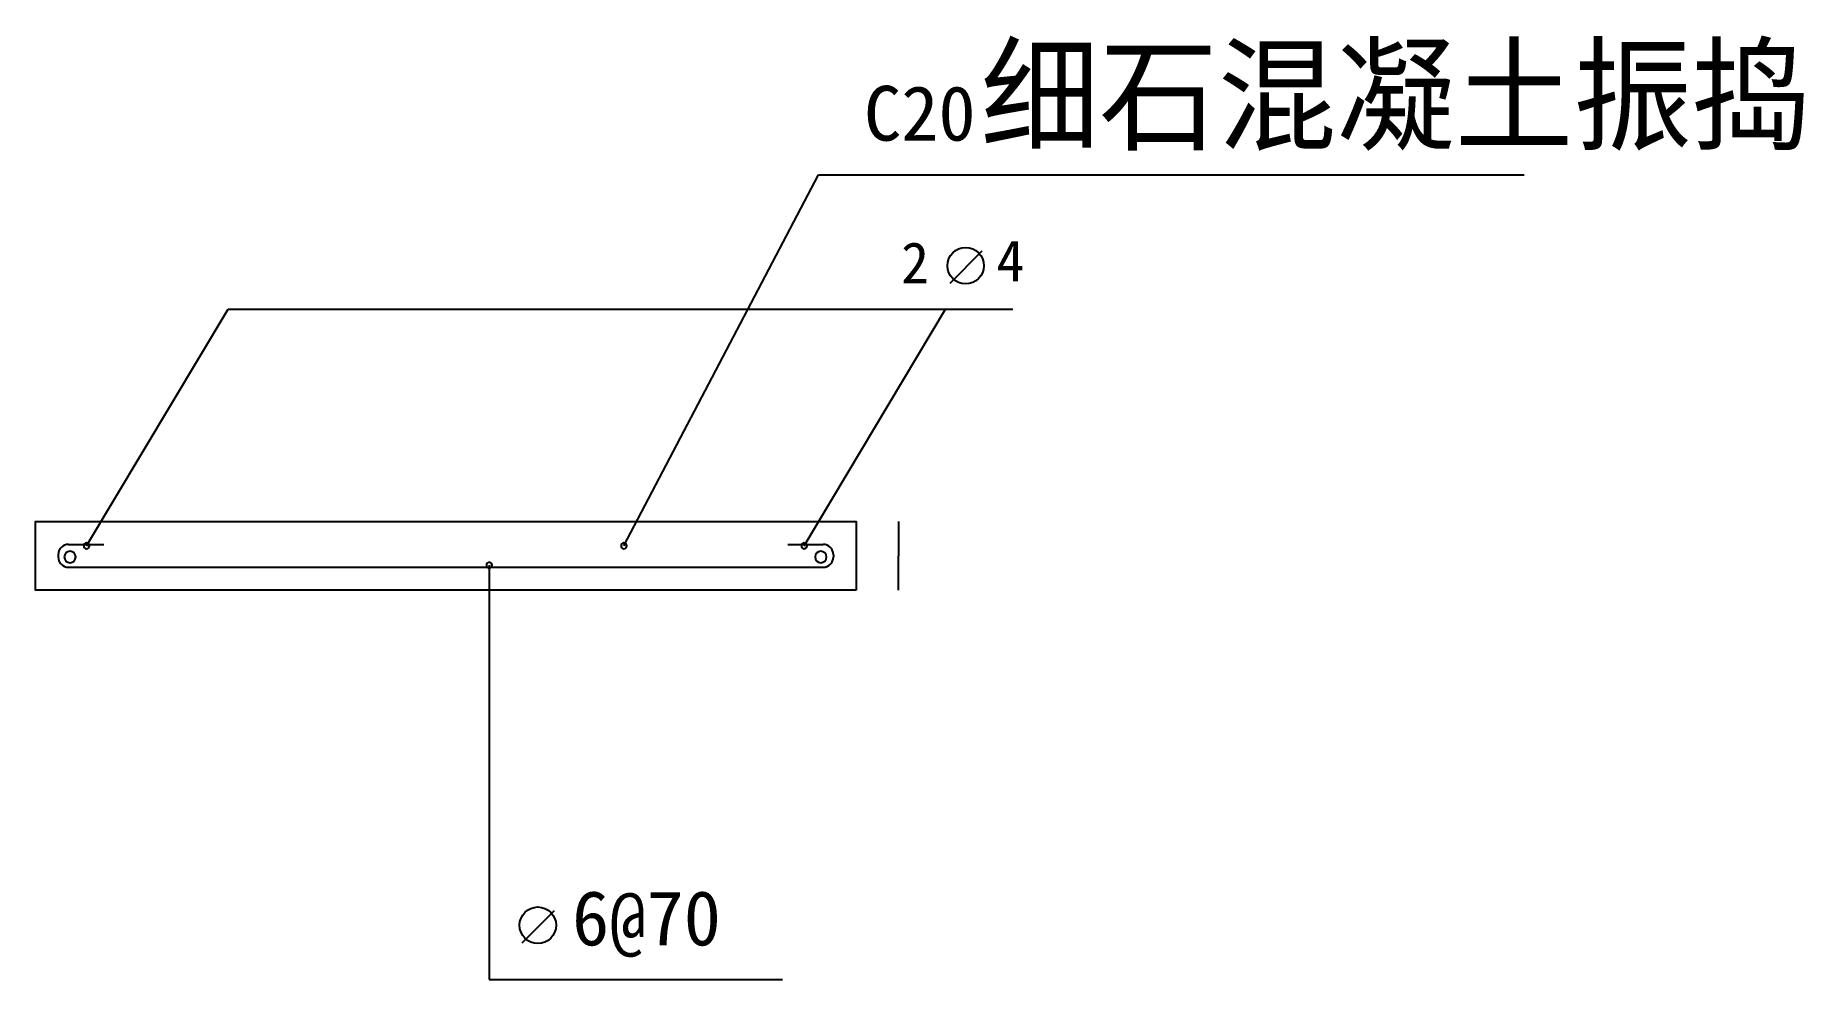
# Model space of a CAD drawing. Header units: metres. Extents: x 7827 to 29265, y -1420 to 14715.
# Drawn here: x 21510 to 29265, y 402 to 4543 of the extents above; entities that cross this region are included whole.
import ezdxf

# ---------------------------------------------------------------- set-up
doc = ezdxf.new("R2010")
doc.units = ezdxf.units.M
doc.layers.add('PUB_DIM', color=3, linetype='Continuous')
doc.dimstyles.get("Standard").update_dxf_attribs({"dimtxt": 2.5, "dimasz": 2.5, "dimexe": 1.25, "dimexo": 0.625, "dimtad": 1, "dimcen": 2.5, "dimazin": 3, "dimtfac": 1, "dimtmove": 0, "dimatfit": 3})

msp = doc.modelspace()

# ---------------------------------------------------------------- texts
for s, height, p in [('细石混凝土振捣', 400, (25655.72, 4081.03)), ('C20', 240, (25144.12, 4081.03)), ('2', 180, (25307.17, 3455.81)), (' 4', 180, (25602.71, 3464.61)), (' 6@70', 240, (23700.68, 552.4))]:
    msp.add_text(s, height=height).set_placement(p)

# ---------------------------------------------------------------- blocks, each defined once
blk = doc.blocks.new('_DOT')
blk.add_lwpolyline([(-0.05, 0, 1), (0.05, 0, 1)], format="xyb", close=True)
blk = doc.blocks.new('*D31')
for p, q in [((25295.96, 2410.42), (25295.96, 2260.42)), ((25295.71, 2260.42), (25295.46, 2260.42)), ((25295.96, 2110.42), (25295.96, 2260.42)), ((25295.96, 2260.42), (25295.96, 2260.42)), ((25296.21, 2260.42), (25296.46, 2260.42))]:
    blk.add_line(p, q)
at = {"layer": 'Defpoints'}
for p in [(25295.96, 2410.42), (25295.96, 2260.42), (25295.96, 2110.42)]:
    blk.add_point(p, dxfattribs=at)
at = {"layer": 'PUB_DIM', "insert": (25295.96, 2261.545), "char_height": 1, "attachment_point": 5}
blk.add_mtext('80', dxfattribs=at)

# ---------------------------------------------------------------- dimensions: what is measured, and where the dimension line sits
at = {"layer": 'PUB_DIM'}
dim = msp.add_linear_dim(base=(25295.96, 2260.42), p1=(25295.96, 2410.42), p2=(25295.96, 2110.42), text='80', dimstyle='Standard', dxfattribs=at)
dim.commit()
dim.dimension.update_dxf_attribs({"geometry": '*D31', "text_midpoint": (25295.96, 2261.545)})

# ---------------------------------------------------------------- linework, layer by layer
for p, q in [((24091.49, 2304.37), (24944.12, 3931.03)), ((24944.12, 3931.03), (28038.98, 3931.03)), ((25521.76, 3455.9), (25663.18, 3597.32)), ((21735.13, 2304.37), (22355.22, 3342.33)), ((22355.22, 3342.33), (25796.75, 3342.33)), ((24882.11, 2304.37), (25502.21, 3342.33)), ((21610.42, 2265.67), (21610.42, 2255.67)), ((25010.42, 2265.67), (25010.42, 2255.67)), ((23500.68, 2219.41), (23500.68, 402.4)), ((23645.86, 564.04), (23787.28, 705.46)), ((23500.68, 402.4), (24787.54, 402.4))]:
    msp.add_line(p, q)
msp.add_lwpolyline([(25110.42, 2110.67), (21510.42, 2110.67), (21510.42, 2410.67), (25110.42, 2410.67)], close=True)
for points in [[(21655.42, 2310.67), (21810.42, 2310.67)], [(24810.42, 2310.67), (24965.42, 2310.67)], [(21655.42, 2210.67), (24965.42, 2210.67)]]:
    msp.add_lwpolyline(points)
for centre in [(25589.9, 3532.71), (23714, 640.85)]:
    msp.add_circle(centre, 80)
for centre, start, end in [((21655.42, 2265.67), 90, 180), ((21655.42, 2255.67), 180, 270), ((24965.42, 2265.67), 0, 90), ((24965.42, 2255.67), 270, 0)]:
    msp.add_arc(centre, 45, start, end)
at = {"layer": 'PUB_DIM'}
for points in [[(21637.22, 2255.69, 1), (21687.47, 2255.69, 1)], [(24929.48, 2255.69, 1), (24979.73, 2255.69, 1)]]:
    msp.add_lwpolyline(points, format="xyb", close=True, dxfattribs=at)

# ---------------------------------------------------------------- block references
at = {"xscale": 250, "yscale": 250, "zscale": 250}
for p in [(21735.13, 2304.37), (24091.49, 2304.37), (24882.11, 2304.37), (23500.68, 2219.41)]:
    msp.add_blockref('_DOT', p, dxfattribs=at)

msp.set_redraw_order([(e.dxf.handle, doc.entitydb.next_handle()) for e in msp.query("TEXT MTEXT ATTDEF DIMENSION ARC_DIMENSION")])  # texts and dimensions are drawn at this point

doc.saveas('drawing.dxf')
